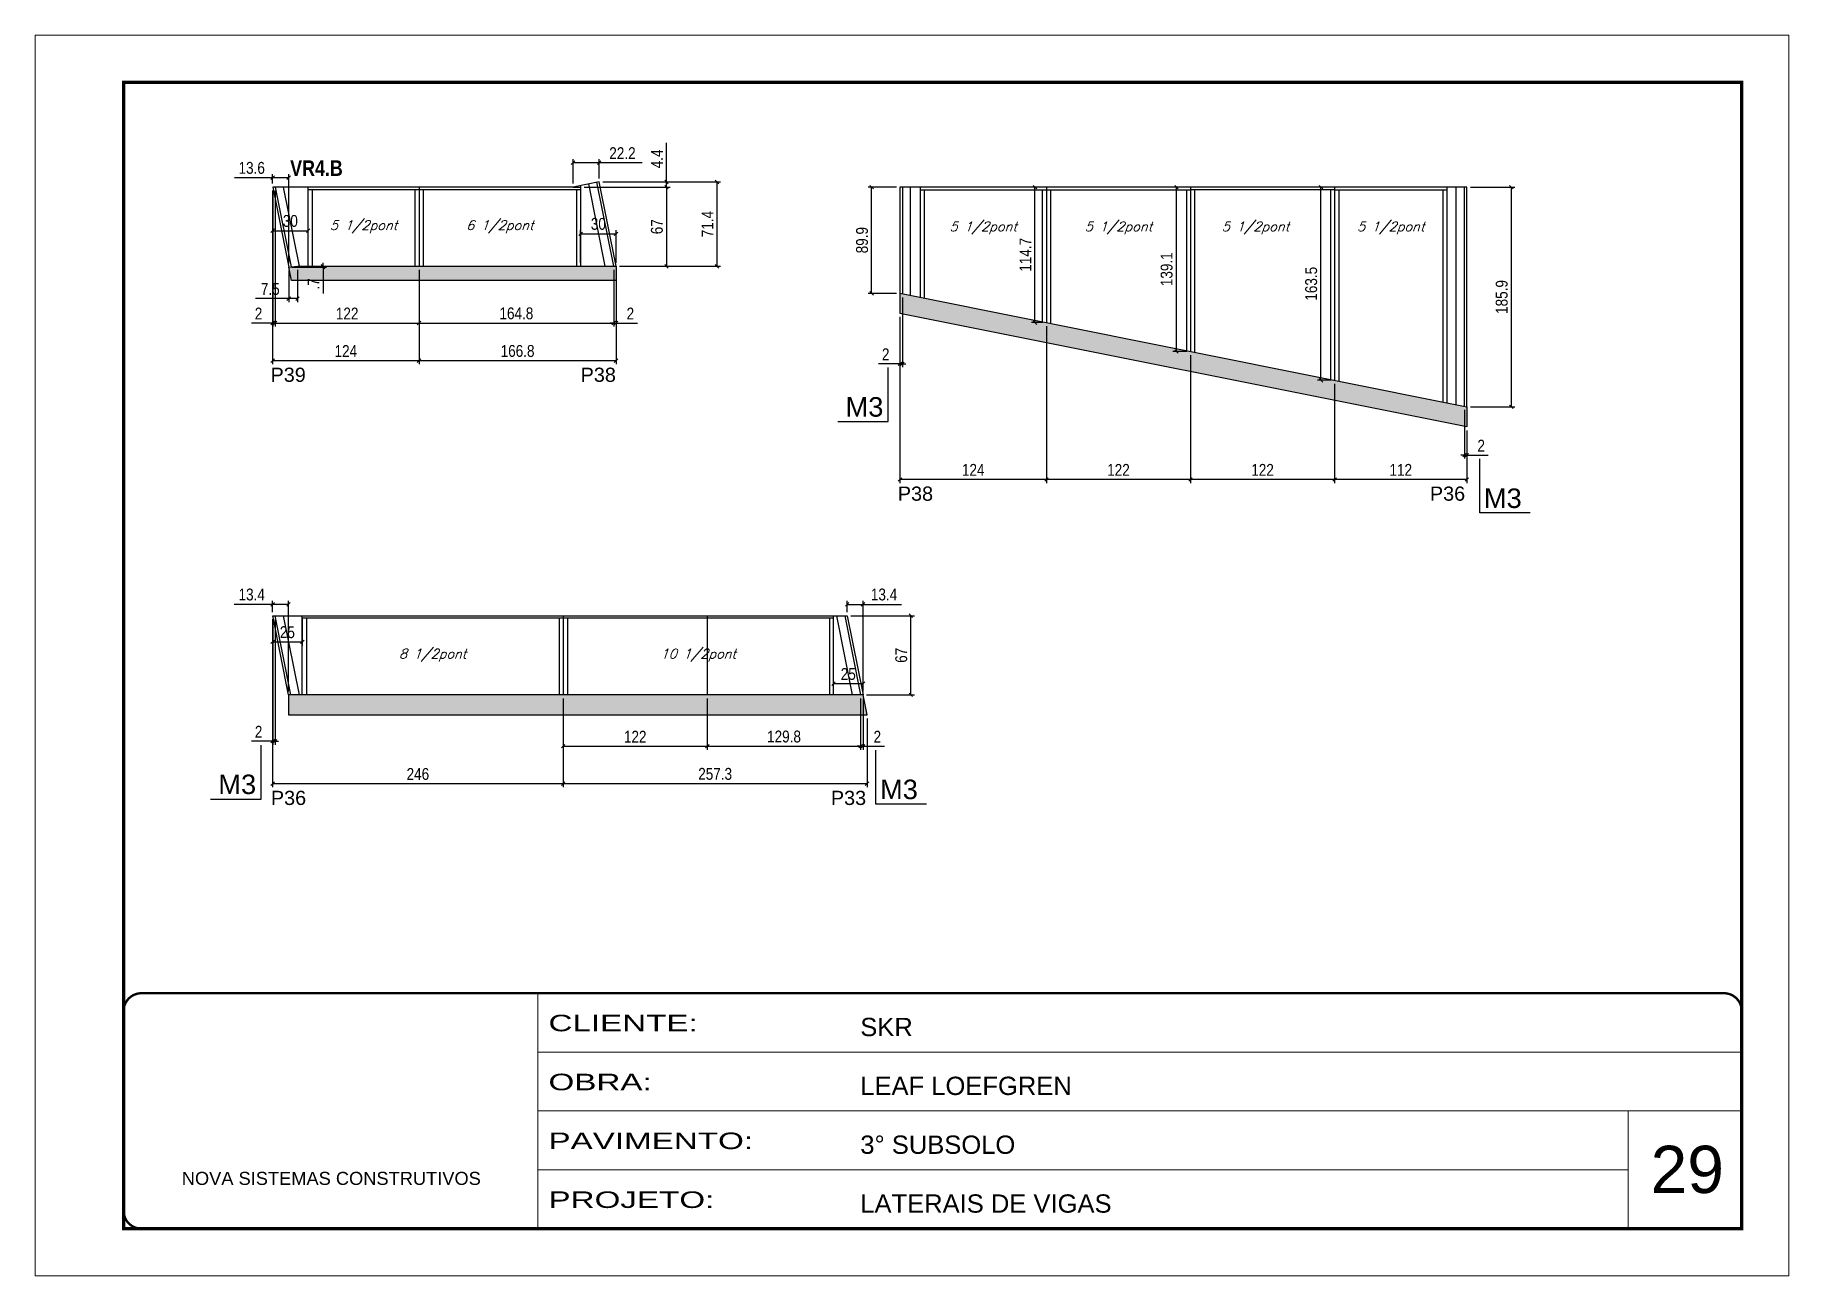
# Model space of a CAD drawing. Extents: x 3309 to 9590, y -2522 to 15424.
# Drawn here: x 3309 to 4794, y 5518 to 6568 of the extents above; entities that cross this region are included whole.
import ezdxf

# ---------------------------------------------------------------- set-up
doc = ezdxf.new("R2010")
doc.units = 0
doc.linetypes.add('CONTINUO', pattern=[0])
doc.linetypes.add('DASHED', pattern=[0.75, 0.5, -0.25])
for name, color, linetype in [('5', 5, 'Continuous'), ('COTA', 241, 'Continuous'), ('NOMENCLATURA', 7, 'Continuous'), ('Painéis', 200, 'Continuous'), ('SARR_2.2x7', 40, 'Continuous'), ('SARR_3.5x7', 81, 'Continuous'), ('texto', 7, 'Continuous')]:
    doc.layers.add(name, color=color, linetype=linetype)
for name, color, linetype, lineweight in [('CARIMBO', 255, 'Continuous', 9), ('Folhas', 255, 'Continuous', 9), ('SARRAFO DE PRESSAO', 251, 'DASHED', 9)]:
    doc.layers.add(name, color=color, linetype=linetype, lineweight=lineweight)
doc.styles.add('ARIAL', font='arial.ttf')
doc.styles.add('COTA TECNICA', font='techl___.ttf', dxfattribs={"height": 10})
doc.styles.add('Romans', font='romans.shx')
doc.styles.get("Standard").update_dxf_attribs({"font": 'arial.ttf'})
doc.styles.add('TECNICA', font='techb___.ttf', dxfattribs={"height": 10})
doc.styles.add('Tecnologia', font='')
doc.styles.get('Tecnologia').set_extended_font_data('Forgotten Futurist')
doc.dimstyles.new('PAINEL', dxfattribs={"dimtxt": 10, "dimasz": 3, "dimexe": 3, "dimexo": 3, "dimgap": 3, "dimtad": 1, "dimdec": 1, "dimzin": 12, "dimdsep": 46, "dimtxsty": 'COTA TECNICA', "dimblk1": 'OBLIQUE', "dimblk2": 'OBLIQUE', "dimsah": 1, "dimcen": 0.9, "dimclrd": 4, "dimclre": 4, "dimclrt": 240, "dimadec": 1, "dimazin": 3, "dimtfac": 1, "dimtdec": 1, "dimtmove": 0, "dimatfit": 3, "dimfxl": 1, "dimtolj": 1, "dimtzin": 12, "dimarcsym": 0})

msp = doc.modelspace()

# ---------------------------------------------------------------- texts
at = {"layer": '5', "linetype": 'Continuous'}
for s, p in [('P39', (3508.75, 6274.4)), ('P38', (3771.31, 6274.4)), ('P38', (4039.88, 6173.81)), ('P36', (4490.39, 6173.81)), ('P36', (3509.04, 5916.34)), ('P33', (3983.19, 5916.34))]:
    msp.add_text(s, height=12, rotation=0.00004, dxfattribs=at).set_placement(p)
at = {"layer": 'CARIMBO', "style": 'ARIAL'}
msp.add_text('29', height=40, dxfattribs=at).set_placement((4677.23, 5587.98))
at = {"layer": 'NOMENCLATURA', "style": 'TECNICA'}
msp.add_text('VR4.B', height=13.2, dxfattribs=at).set_placement((3525.37, 6448.65))
at = {"layer": 'NOMENCLATURA', "linetype": 'Continuous'}
for p in [(3995.62, 6244.96), (4536.12, 6167.67), (3464.54, 5925.57), (4024.82, 5921.29)]:
    msp.add_text('M3', height=16.5, dxfattribs=at).set_placement(p)
at = {"layer": 'texto', "color": 2, "char_height": 8, "attachment_point": 5, "style": 'Romans'}
for s, insert in [('{\\Q19;\\C256;5 1/2pont}', (3587.55, 6405.69)), ('{\\Q19;\\C256;6 1/2pont}', (3702.94, 6405.69)), ('{\\Q19;\\C256;5 1/2pont}', (4112.2, 6404.59)), ('{\\Q19;\\C256;5 1/2pont}', (4226.7, 6404.59)), ('{\\Q19;\\C256;5 1/2pont}', (4342.7, 6404.59)), ('{\\Q19;\\C256;5 1/2pont}', (4457.25, 6404.59)), ('{\\Q19;\\C256;8 1/2pont}', (3646.05, 6043.02)), ('{\\Q19;\\C256;10 1/2pont}', (3870.97, 6043.02))]:
    msp.add_mtext(s, dxfattribs=dict(at, insert=insert))

# ---------------------------------------------------------------- blocks, each defined once
blk = doc.blocks.new('9999999999')
at = {"color": 30, "linetype": 'CONTINUO'}
for p, q in [((98564.6, 34230.2), (98564.6, 34429.4)), ((98564.6, 34379.6), (99584, 34379.6)), ((98564.6, 34329.8), (99488, 34329.8)), ((99584, 34329.8), (99488, 34329.8)), ((99488, 34329.8), (99488, 34230.2)), ((98564.6, 34280), (99488, 34280))]:
    blk.add_line(p, q, dxfattribs=at)
at = {"color": 30, "linetype": 'CONTINUO', "const_width": 2}
blk.add_lwpolyline([(99584, 34230.2), (99584, 34414.4, 0.414214), (99569, 34429.4), (98229, 34429.4, 0.414214), (98214, 34414.4), (98214, 34245.2, 0.414214), (98229, 34230.2), (99584, 34230.2)], format="xyb", dxfattribs=at)
at = {"layer": 'Folhas'}
blk.add_lwpolyline([(98139, 34190.2), (99624, 34190.2), (99624, 35240.2), (98139, 35240.2)], close=True, dxfattribs=at)
at = {"layer": 'Folhas', "color": 30, "const_width": 3}
blk.add_lwpolyline([(98214, 34230.2), (99584, 34230.2), (99584, 35200.2), (98214, 35200.2)], close=True, dxfattribs=at)
at = {"color": 7, "linetype": 'Continuous', "ltscale": 5, "style": 'ARIAL'}
for s, height, p in [('SKR', 15.48, (98837.7, 34393.1)), ('LEAF LOEFGREN', 15.483, (98837.7, 34343.3)), ('3° SUBSOLO', 15.48, (98837.7, 34293.5)), ('NOVA SISTEMAS CONSTRUTIVOS', 11.059, (98263.2, 34267.2)), ('LATERAIS DE VIGAS', 15.483, (98837.7, 34243.7))]:
    blk.add_text(s, height=height, dxfattribs=at).set_placement(p)
at = {"layer": 'Folhas', "color": 7, "style": 'Tecnologia', "width": 1.5}
for s, p in [('CLIENTE:', (98573.7, 34397.2)), ('OBRA:', (98573.7, 34347.3)), ('PAVIMENTO:', (98573.7, 34297.5)), ('PROJETO:', (98573.7, 34247.7))]:
    blk.add_text(s, height=14, dxfattribs=at).set_placement(p)
blk = doc.blocks.new('_Oblique')
at = {"color": 0, "linetype": 'ByBlock', "lineweight": -2}
blk.add_line((-0.5, -0.5), (0.5, 0.5), dxfattribs=at)
blk = doc.blocks.new('*D909')
at = {"layer": 'COTA', "color": 4, "lineweight": -2, "transparency": 16777216}
for p, q in [((3510.5, 6436.2), (3510.5, 6289.4)), ((3634.5, 6369.2), (3634.5, 6289.4)), ((3510.5, 6292.4), (3634.5, 6292.4))]:
    blk.add_line(p, q, dxfattribs=at)
at = {"layer": 'Defpoints', "color": 0, "transparency": 16777216}
for p in [(3510.5, 6439.2), (3634.5, 6372.2), (3634.5, 6292.4)]:
    blk.add_point(p, dxfattribs=at)
at = {"layer": 'COTA', "color": 4, "lineweight": -2, "transparency": 16777216, "xscale": 3, "yscale": 3, "zscale": 3, "rotation": 180}
blk.add_blockref('_Oblique', (3510.5, 6292.4), dxfattribs=at)
at = {"layer": 'COTA', "color": 4, "lineweight": -2, "transparency": 16777216, "xscale": 3, "yscale": 3, "zscale": 3}
blk.add_blockref('_Oblique', (3634.5, 6292.4), dxfattribs=at)
at = {"layer": 'COTA', "color": 240, "transparency": 16777216, "insert": (3572.5, 6300.5), "char_height": 10, "attachment_point": 5, "style": 'COTA TECNICA'}
blk.add_mtext('\\A1;124', dxfattribs=at)
blk = doc.blocks.new('*D910')
at = {"layer": 'COTA', "color": 4, "lineweight": -2, "transparency": 16777216}
for p, q in [((3512.6, 6436.2), (3512.6, 6321.2)), ((3634.5, 6369.2), (3634.5, 6321.2)), ((3512.6, 6324.2), (3634.5, 6324.2))]:
    blk.add_line(p, q, dxfattribs=at)
at = {"layer": 'Defpoints', "color": 0, "transparency": 16777216}
for p in [(3512.6, 6439.2), (3634.5, 6372.2), (3634.5, 6324.2)]:
    blk.add_point(p, dxfattribs=at)
at = {"layer": 'COTA', "color": 4, "lineweight": -2, "transparency": 16777216, "xscale": 3, "yscale": 3, "zscale": 3, "rotation": 180}
blk.add_blockref('_Oblique', (3512.6, 6324.2), dxfattribs=at)
at = {"layer": 'COTA', "color": 4, "lineweight": -2, "transparency": 16777216, "xscale": 3, "yscale": 3, "zscale": 3}
blk.add_blockref('_Oblique', (3634.5, 6324.2), dxfattribs=at)
at = {"layer": 'COTA', "color": 240, "transparency": 16777216, "insert": (3573.6, 6332.2), "char_height": 10, "attachment_point": 5, "style": 'COTA TECNICA'}
blk.add_mtext('\\A1;122', dxfattribs=at)
blk = doc.blocks.new('*D911')
at = {"layer": 'COTA', "color": 4, "lineweight": -2, "transparency": 16777216}
for p, q in [((3510.6, 6435.8), (3510.6, 6321.2)), ((3512.6, 6436.2), (3512.6, 6321.2)), ((3510.6, 6324.2), (3492.5, 6324.2)), ((3512.6, 6324.2), (3510.6, 6324.2)), ((3512.6, 6324.2), (3515.6, 6324.2))]:
    blk.add_line(p, q, dxfattribs=at)
at = {"layer": 'Defpoints', "color": 0, "transparency": 16777216}
for p in [(3510.6, 6438.8), (3512.6, 6439.2), (3510.6, 6324.2)]:
    blk.add_point(p, dxfattribs=at)
at = {"layer": 'COTA', "color": 4, "lineweight": -2, "transparency": 16777216, "xscale": 3, "yscale": 3, "zscale": 3}
blk.add_blockref('_Oblique', (3510.6, 6324.2), dxfattribs=at)
at = {"layer": 'COTA', "color": 4, "lineweight": -2, "transparency": 16777216, "xscale": 3, "yscale": 3, "zscale": 3, "rotation": 180}
blk.add_blockref('_Oblique', (3512.6, 6324.2), dxfattribs=at)
at = {"layer": 'COTA', "color": 240, "transparency": 16777216, "insert": (3498.6, 6332.2), "char_height": 10, "attachment_point": 5, "style": 'COTA TECNICA'}
blk.add_mtext('\\A1;2', dxfattribs=at)
blk = doc.blocks.new('*D912')
at = {"layer": 'COTA', "color": 4, "lineweight": -2, "transparency": 16777216}
for p, q in [((3634.5, 6369.2), (3634.5, 6321.2)), ((3799.3, 6369.2), (3799.3, 6321.2)), ((3634.5, 6324.2), (3799.3, 6324.2))]:
    blk.add_line(p, q, dxfattribs=at)
at = {"layer": 'Defpoints', "color": 0, "transparency": 16777216}
for p in [(3634.5, 6372.2), (3799.3, 6372.2), (3799.3, 6324.2)]:
    blk.add_point(p, dxfattribs=at)
at = {"layer": 'COTA', "color": 4, "lineweight": -2, "transparency": 16777216, "xscale": 3, "yscale": 3, "zscale": 3, "rotation": 180}
blk.add_blockref('_Oblique', (3634.5, 6324.2), dxfattribs=at)
at = {"layer": 'COTA', "color": 4, "lineweight": -2, "transparency": 16777216, "xscale": 3, "yscale": 3, "zscale": 3}
blk.add_blockref('_Oblique', (3799.3, 6324.2), dxfattribs=at)
at = {"layer": 'COTA', "color": 240, "transparency": 16777216, "insert": (3716.9, 6332.3), "char_height": 10, "attachment_point": 5, "style": 'COTA TECNICA'}
blk.add_mtext('\\A1;164.8', dxfattribs=at)
blk = doc.blocks.new('*D913')
at = {"layer": 'COTA', "color": 4, "lineweight": -2, "transparency": 16777216}
for p, q in [((3510.5, 6447.1), (3478.1, 6447.1)), ((3510.5, 6442.2), (3510.5, 6450.1)), ((3524.1, 6447.1), (3510.5, 6447.1)), ((3524.1, 6374.5), (3524.1, 6450.1))]:
    blk.add_line(p, q, dxfattribs=at)
at = {"layer": 'Defpoints', "color": 0, "transparency": 16777216}
for p in [(3510.5, 6447.1), (3510.5, 6439.2), (3524.1, 6371.5)]:
    blk.add_point(p, dxfattribs=at)
at = {"layer": 'COTA', "color": 4, "lineweight": -2, "transparency": 16777216, "xscale": 3, "yscale": 3, "zscale": 3, "rotation": 180}
blk.add_blockref('_Oblique', (3510.5, 6447.1), dxfattribs=at)
at = {"layer": 'COTA', "color": 4, "lineweight": -2, "transparency": 16777216, "xscale": 3, "yscale": 3, "zscale": 3}
blk.add_blockref('_Oblique', (3524.1, 6447.1), dxfattribs=at)
at = {"layer": 'COTA', "color": 240, "transparency": 16777216, "insert": (3492.8, 6455.4), "char_height": 10, "attachment_point": 5, "style": 'COTA TECNICA'}
blk.add_mtext('\\A1;13.6', dxfattribs=at)
blk = doc.blocks.new('*D914')
at = {"layer": 'COTA', "color": 4, "lineweight": -2, "transparency": 16777216}
for p, q in [((3510.5, 6436.2), (3510.5, 6399.3)), ((3510.5, 6402.3), (3540.6, 6402.3)), ((3540.6, 6375.2), (3540.6, 6405.3))]:
    blk.add_line(p, q, dxfattribs=at)
at = {"layer": 'Defpoints', "color": 0, "transparency": 16777216}
for p in [(3510.5, 6439.2), (3540.6, 6402.3), (3540.6, 6372.2)]:
    blk.add_point(p, dxfattribs=at)
at = {"layer": 'COTA', "color": 4, "lineweight": -2, "transparency": 16777216, "xscale": 3, "yscale": 3, "zscale": 3, "rotation": 180}
blk.add_blockref('_Oblique', (3510.5, 6402.3), dxfattribs=at)
at = {"layer": 'COTA', "color": 4, "lineweight": -2, "transparency": 16777216, "xscale": 3, "yscale": 3, "zscale": 3}
blk.add_blockref('_Oblique', (3540.6, 6402.3), dxfattribs=at)
at = {"layer": 'COTA', "color": 240, "transparency": 16777216, "insert": (3525.5, 6410.5), "char_height": 10, "attachment_point": 5, "style": 'COTA TECNICA'}
blk.add_mtext('\\A1;30', dxfattribs=at)
blk = doc.blocks.new('*D915')
at = {"layer": 'COTA', "color": 4, "lineweight": -2, "transparency": 16777216}
for p, q in [((3524.1, 6368.5), (3524.1, 6341.8)), ((3531.6, 6369.2), (3531.6, 6341.8)), ((3524.1, 6344.8), (3495.9, 6344.8)), ((3531.6, 6344.8), (3524.1, 6344.8))]:
    blk.add_line(p, q, dxfattribs=at)
at = {"layer": 'Defpoints', "color": 0, "transparency": 16777216}
for p in [(3524.1, 6371.5), (3531.6, 6372.2), (3524.1, 6344.8)]:
    blk.add_point(p, dxfattribs=at)
at = {"layer": 'COTA', "color": 4, "lineweight": -2, "transparency": 16777216, "xscale": 3, "yscale": 3, "zscale": 3, "rotation": 180}
blk.add_blockref('_Oblique', (3524.1, 6344.8), dxfattribs=at)
at = {"layer": 'COTA', "color": 4, "lineweight": -2, "transparency": 16777216, "xscale": 3, "yscale": 3, "zscale": 3}
blk.add_blockref('_Oblique', (3531.6, 6344.8), dxfattribs=at)
at = {"layer": 'COTA', "color": 240, "transparency": 16777216, "insert": (3508.5, 6352.9), "char_height": 10, "attachment_point": 5, "style": 'COTA TECNICA'}
blk.add_mtext('\\A1;7.5', dxfattribs=at)
blk = doc.blocks.new('*D916')
at = {"layer": 'COTA', "color": 4, "lineweight": -2, "transparency": 16777216}
for p, q in [((3527.1, 6371.5), (3556.2, 6371.5)), ((3534.6, 6372.2), (3556.2, 6372.2)), ((3553.2, 6372.2), (3553.2, 6375.2)), ((3553.2, 6372.2), (3553.2, 6371.5)), ((3553.2, 6371.5), (3553.2, 6349.1))]:
    blk.add_line(p, q, dxfattribs=at)
at = {"layer": 'Defpoints', "color": 0, "transparency": 16777216}
for p in [(3524.1, 6371.5), (3531.6, 6372.2), (3553.2, 6371.5)]:
    blk.add_point(p, dxfattribs=at)
at = {"layer": 'COTA', "color": 4, "lineweight": -2, "transparency": 16777216, "xscale": 3, "yscale": 3, "zscale": 3}
for p, rotation in [((3553.2, 6372.2), 270), ((3553.2, 6371.5), 90)]:
    blk.add_blockref('_Oblique', p, dxfattribs=dict(at, rotation=rotation))
at = {"layer": 'COTA', "color": 240, "transparency": 16777216, "insert": (3545.1, 6357.3), "char_height": 10, "attachment_point": 5, "rotation": 90, "style": 'COTA TECNICA'}
blk.add_mtext('\\A1;.7', dxfattribs=at)
blk = doc.blocks.new('*D917')
at = {"layer": 'COTA', "color": 4, "lineweight": -2, "transparency": 16777216}
for p, q in [((3790, 6443.6), (3889.8, 6443.6)), ((3886.8, 6372.2), (3886.8, 6443.6)), ((3804.3, 6372.2), (3889.8, 6372.2))]:
    blk.add_line(p, q, dxfattribs=at)
at = {"layer": 'Defpoints', "color": 0, "transparency": 16777216}
for p in [(3787, 6443.6), (3886.8, 6443.6), (3801.3, 6372.2)]:
    blk.add_point(p, dxfattribs=at)
at = {"layer": 'COTA', "color": 4, "lineweight": -2, "transparency": 16777216, "xscale": 3, "yscale": 3, "zscale": 3}
for p, rotation in [((3886.8, 6443.6), 90), ((3886.8, 6372.2), 270)]:
    blk.add_blockref('_Oblique', p, dxfattribs=dict(at, rotation=rotation))
at = {"layer": 'COTA', "color": 240, "transparency": 16777216, "insert": (3878.7, 6407.9), "char_height": 10, "attachment_point": 5, "rotation": 90, "style": 'COTA TECNICA'}
blk.add_mtext('\\A1;71.4', dxfattribs=at)
blk = doc.blocks.new('*D918')
at = {"layer": 'COTA', "color": 4, "lineweight": -2, "transparency": 16777216}
for p, q in [((3844, 6443.6), (3844, 6476.6)), ((3774.3, 6439.2), (3847, 6439.2)), ((3790, 6443.6), (3847, 6443.6)), ((3844, 6439.2), (3844, 6443.6)), ((3844, 6439.2), (3844, 6436.2))]:
    blk.add_line(p, q, dxfattribs=at)
at = {"layer": 'Defpoints', "color": 0, "transparency": 16777216}
for p in [(3771.3, 6439.2), (3787, 6443.6), (3844, 6443.6)]:
    blk.add_point(p, dxfattribs=at)
at = {"layer": 'COTA', "color": 4, "lineweight": -2, "transparency": 16777216, "xscale": 3, "yscale": 3, "zscale": 3}
for p, rotation in [((3844, 6443.6), 270), ((3844, 6439.2), 90)]:
    blk.add_blockref('_Oblique', p, dxfattribs=dict(at, rotation=rotation))
at = {"layer": 'COTA', "color": 240, "transparency": 16777216, "insert": (3835.9, 6463.1), "char_height": 10, "attachment_point": 5, "rotation": 90, "style": 'COTA TECNICA'}
blk.add_mtext('\\A1;4.4', dxfattribs=at)
blk = doc.blocks.new('*D919')
at = {"layer": 'COTA', "color": 4, "lineweight": -2, "transparency": 16777216}
for p, q in [((3774.3, 6439.2), (3847, 6439.2)), ((3844, 6439.2), (3844, 6372.2)), ((3804.3, 6372.2), (3847, 6372.2))]:
    blk.add_line(p, q, dxfattribs=at)
at = {"layer": 'Defpoints', "color": 0, "transparency": 16777216}
for p in [(3771.3, 6439.2), (3801.3, 6372.2), (3844, 6372.2)]:
    blk.add_point(p, dxfattribs=at)
at = {"layer": 'COTA', "color": 4, "lineweight": -2, "transparency": 16777216, "xscale": 3, "yscale": 3, "zscale": 3}
for p, rotation in [((3844, 6439.2), 90), ((3844, 6372.2), 270)]:
    blk.add_blockref('_Oblique', p, dxfattribs=dict(at, rotation=rotation))
at = {"layer": 'COTA', "color": 240, "transparency": 16777216, "insert": (3835.9, 6405.7), "char_height": 10, "attachment_point": 5, "rotation": 90, "style": 'COTA TECNICA'}
blk.add_mtext('\\A1;67', dxfattribs=at)
blk = doc.blocks.new('*D920')
at = {"layer": 'COTA', "color": 4, "lineweight": -2, "transparency": 16777216}
for p, q in [((3764.9, 6442.2), (3764.9, 6462.9)), ((3764.9, 6459.9), (3787, 6459.9)), ((3787, 6446.6), (3787, 6462.9)), ((3787, 6459.9), (3823.3, 6459.9))]:
    blk.add_line(p, q, dxfattribs=at)
at = {"layer": 'Defpoints', "color": 0, "transparency": 16777216}
for p in [(3787, 6459.9), (3764.9, 6439.2), (3787, 6443.6)]:
    blk.add_point(p, dxfattribs=at)
at = {"layer": 'COTA', "color": 4, "lineweight": -2, "transparency": 16777216, "xscale": 3, "yscale": 3, "zscale": 3, "rotation": 180}
blk.add_blockref('_Oblique', (3764.9, 6459.9), dxfattribs=at)
at = {"layer": 'COTA', "color": 4, "lineweight": -2, "transparency": 16777216, "xscale": 3, "yscale": 3, "zscale": 3}
blk.add_blockref('_Oblique', (3787, 6459.9), dxfattribs=at)
at = {"layer": 'COTA', "color": 240, "transparency": 16777216, "insert": (3806.7, 6467.9), "char_height": 10, "attachment_point": 5, "style": 'COTA TECNICA'}
blk.add_mtext('\\A1;22.2', dxfattribs=at)
blk = doc.blocks.new('*D921')
at = {"layer": 'COTA', "color": 4, "lineweight": -2, "transparency": 16777216}
for p, q in [((3771.3, 6375.2), (3771.3, 6402.7)), ((3801.3, 6375.2), (3801.3, 6402.7)), ((3771.3, 6399.7), (3801.3, 6399.7))]:
    blk.add_line(p, q, dxfattribs=at)
at = {"layer": 'Defpoints', "color": 0, "transparency": 16777216}
for p in [(3801.3, 6399.7), (3771.3, 6372.2), (3801.3, 6372.2)]:
    blk.add_point(p, dxfattribs=at)
at = {"layer": 'COTA', "color": 4, "lineweight": -2, "transparency": 16777216, "xscale": 3, "yscale": 3, "zscale": 3, "rotation": 180}
blk.add_blockref('_Oblique', (3771.3, 6399.7), dxfattribs=at)
at = {"layer": 'COTA', "color": 4, "lineweight": -2, "transparency": 16777216, "xscale": 3, "yscale": 3, "zscale": 3}
blk.add_blockref('_Oblique', (3801.3, 6399.7), dxfattribs=at)
at = {"layer": 'COTA', "color": 240, "transparency": 16777216, "insert": (3786.3, 6408), "char_height": 10, "attachment_point": 5, "style": 'COTA TECNICA'}
blk.add_mtext('\\A1;30', dxfattribs=at)
blk = doc.blocks.new('*D922')
at = {"layer": 'COTA', "color": 4, "lineweight": -2, "transparency": 16777216}
for p, q in [((3799.3, 6369.2), (3799.3, 6321.2)), ((3801.3, 6369.2), (3801.3, 6321.2)), ((3799.3, 6324.2), (3796.3, 6324.2)), ((3799.3, 6324.2), (3801.3, 6324.2)), ((3801.3, 6324.2), (3819.5, 6324.2))]:
    blk.add_line(p, q, dxfattribs=at)
at = {"layer": 'Defpoints', "color": 0, "transparency": 16777216}
for p in [(3799.3, 6372.2), (3801.3, 6372.2), (3801.3, 6324.2)]:
    blk.add_point(p, dxfattribs=at)
at = {"layer": 'COTA', "color": 4, "lineweight": -2, "transparency": 16777216, "xscale": 3, "yscale": 3, "zscale": 3}
blk.add_blockref('_Oblique', (3799.3, 6324.2), dxfattribs=at)
at = {"layer": 'COTA', "color": 4, "lineweight": -2, "transparency": 16777216, "xscale": 3, "yscale": 3, "zscale": 3, "rotation": 180}
blk.add_blockref('_Oblique', (3801.3, 6324.2), dxfattribs=at)
at = {"layer": 'COTA', "color": 240, "transparency": 16777216, "insert": (3813.4, 6332.2), "char_height": 10, "attachment_point": 5, "style": 'COTA TECNICA'}
blk.add_mtext('\\A1;2', dxfattribs=at)
blk = doc.blocks.new('*D923')
at = {"layer": 'COTA', "color": 4, "lineweight": -2, "transparency": 16777216}
for p, q in [((3634.5, 6369.2), (3634.5, 6289.4)), ((3801.3, 6369.2), (3801.3, 6289.4)), ((3634.5, 6292.4), (3801.3, 6292.4))]:
    blk.add_line(p, q, dxfattribs=at)
at = {"layer": 'Defpoints', "color": 0, "transparency": 16777216}
for p in [(3634.5, 6372.2), (3801.3, 6372.2), (3801.3, 6292.4)]:
    blk.add_point(p, dxfattribs=at)
at = {"layer": 'COTA', "color": 4, "lineweight": -2, "transparency": 16777216, "xscale": 3, "yscale": 3, "zscale": 3, "rotation": 180}
blk.add_blockref('_Oblique', (3634.5, 6292.4), dxfattribs=at)
at = {"layer": 'COTA', "color": 4, "lineweight": -2, "transparency": 16777216, "xscale": 3, "yscale": 3, "zscale": 3}
blk.add_blockref('_Oblique', (3801.3, 6292.4), dxfattribs=at)
at = {"layer": 'COTA', "color": 240, "transparency": 16777216, "insert": (3717.9, 6300.5), "char_height": 10, "attachment_point": 5, "style": 'COTA TECNICA'}
blk.add_mtext('\\A1;166.8', dxfattribs=at)
blk = doc.blocks.new('*D924')
at = {"layer": 'COTA', "color": 4, "lineweight": -2, "transparency": 16777216}
for p, q in [((4038.7, 6439.2), (4014.7, 6439.2)), ((4017.7, 6349.3), (4017.7, 6439.2)), ((4038.7, 6349.3), (4014.7, 6349.3))]:
    blk.add_line(p, q, dxfattribs=at)
at = {"layer": 'Defpoints', "color": 0, "transparency": 16777216}
for p in [(4017.7, 6439.2), (4041.7, 6439.2), (4041.7, 6349.3)]:
    blk.add_point(p, dxfattribs=at)
at = {"layer": 'COTA', "color": 4, "lineweight": -2, "transparency": 16777216, "xscale": 3, "yscale": 3, "zscale": 3}
for p, rotation in [((4017.7, 6439.2), 90), ((4017.7, 6349.3), 270)]:
    blk.add_blockref('_Oblique', p, dxfattribs=dict(at, rotation=rotation))
at = {"layer": 'COTA', "color": 240, "transparency": 16777216, "insert": (4009.6, 6394.3), "char_height": 10, "attachment_point": 5, "rotation": 90, "style": 'COTA TECNICA'}
blk.add_mtext('\\A1;89.9', dxfattribs=at)
blk = doc.blocks.new('*D925')
at = {"layer": 'COTA', "color": 4, "lineweight": -2, "transparency": 16777216}
for p, q in [((4524.7, 6439.2), (4562.3, 6439.2)), ((4559.3, 6439.2), (4559.3, 6253.3)), ((4524.7, 6253.3), (4562.3, 6253.3))]:
    blk.add_line(p, q, dxfattribs=at)
at = {"layer": 'Defpoints', "color": 0, "transparency": 16777216}
for p in [(4521.7, 6439.2), (4521.7, 6253.3), (4559.3, 6253.3)]:
    blk.add_point(p, dxfattribs=at)
at = {"layer": 'COTA', "color": 4, "lineweight": -2, "transparency": 16777216, "xscale": 3, "yscale": 3, "zscale": 3}
for p, rotation in [((4559.3, 6439.2), 90), ((4559.3, 6253.3), 270)]:
    blk.add_blockref('_Oblique', p, dxfattribs=dict(at, rotation=rotation))
at = {"layer": 'COTA', "color": 240, "transparency": 16777216, "insert": (4551.2, 6346.2), "char_height": 10, "attachment_point": 5, "rotation": 90, "style": 'COTA TECNICA'}
blk.add_mtext('\\A1;185.9', dxfattribs=at)
blk = doc.blocks.new('*D926')
at = {"layer": 'COTA', "color": 4, "lineweight": -2, "transparency": 16777216}
for p, q in [((4409.7, 6272.7), (4409.7, 6188.8)), ((4521.7, 6233.3), (4521.7, 6188.8)), ((4521.7, 6191.8), (4409.7, 6191.8))]:
    blk.add_line(p, q, dxfattribs=at)
at = {"layer": 'Defpoints', "color": 0, "transparency": 16777216}
for p in [(4409.7, 6275.7), (4521.7, 6236.3), (4409.7, 6191.8)]:
    blk.add_point(p, dxfattribs=at)
at = {"layer": 'COTA', "color": 4, "lineweight": -2, "transparency": 16777216, "xscale": 3, "yscale": 3, "zscale": 3, "rotation": 180}
blk.add_blockref('_Oblique', (4409.7, 6191.8), dxfattribs=at)
at = {"layer": 'COTA', "color": 4, "lineweight": -2, "transparency": 16777216, "xscale": 3, "yscale": 3, "zscale": 3}
blk.add_blockref('_Oblique', (4521.7, 6191.8), dxfattribs=at)
at = {"layer": 'COTA', "color": 240, "transparency": 16777216, "insert": (4465.7, 6199.9), "char_height": 10, "attachment_point": 5, "style": 'COTA TECNICA'}
blk.add_mtext('\\A1;112', dxfattribs=at)
blk = doc.blocks.new('*D927')
at = {"layer": 'COTA', "color": 4, "lineweight": -2, "transparency": 16777216}
for p, q in [((4287.7, 6297.1), (4287.7, 6188.8)), ((4409.7, 6272.7), (4409.7, 6188.8)), ((4409.7, 6191.8), (4287.7, 6191.8))]:
    blk.add_line(p, q, dxfattribs=at)
at = {"layer": 'Defpoints', "color": 0, "transparency": 16777216}
for p in [(4287.7, 6300.1), (4409.7, 6275.7), (4287.7, 6191.8)]:
    blk.add_point(p, dxfattribs=at)
at = {"layer": 'COTA', "color": 4, "lineweight": -2, "transparency": 16777216, "xscale": 3, "yscale": 3, "zscale": 3, "rotation": 180}
blk.add_blockref('_Oblique', (4287.7, 6191.8), dxfattribs=at)
at = {"layer": 'COTA', "color": 4, "lineweight": -2, "transparency": 16777216, "xscale": 3, "yscale": 3, "zscale": 3}
blk.add_blockref('_Oblique', (4409.7, 6191.8), dxfattribs=at)
at = {"layer": 'COTA', "color": 240, "transparency": 16777216, "insert": (4348.7, 6199.9), "char_height": 10, "attachment_point": 5, "style": 'COTA TECNICA'}
blk.add_mtext('\\A1;122', dxfattribs=at)
blk = doc.blocks.new('*D928')
at = {"layer": 'COTA', "color": 4, "lineweight": -2, "transparency": 16777216}
for p, q in [((4165.7, 6321.5), (4165.7, 6188.8)), ((4287.7, 6297.1), (4287.7, 6188.8)), ((4287.7, 6191.8), (4165.7, 6191.8))]:
    blk.add_line(p, q, dxfattribs=at)
at = {"layer": 'Defpoints', "color": 0, "transparency": 16777216}
for p in [(4165.7, 6324.5), (4287.7, 6300.1), (4165.7, 6191.8)]:
    blk.add_point(p, dxfattribs=at)
at = {"layer": 'COTA', "color": 4, "lineweight": -2, "transparency": 16777216, "xscale": 3, "yscale": 3, "zscale": 3, "rotation": 180}
blk.add_blockref('_Oblique', (4165.7, 6191.8), dxfattribs=at)
at = {"layer": 'COTA', "color": 4, "lineweight": -2, "transparency": 16777216, "xscale": 3, "yscale": 3, "zscale": 3}
blk.add_blockref('_Oblique', (4287.7, 6191.8), dxfattribs=at)
at = {"layer": 'COTA', "color": 240, "transparency": 16777216, "insert": (4226.7, 6199.9), "char_height": 10, "attachment_point": 5, "style": 'COTA TECNICA'}
blk.add_mtext('\\A1;122', dxfattribs=at)
blk = doc.blocks.new('*D929')
at = {"layer": 'COTA', "color": 4, "lineweight": -2, "transparency": 16777216}
for p, q in [((4041.7, 6329.3), (4041.7, 6188.8)), ((4165.7, 6321.5), (4165.7, 6188.8)), ((4165.7, 6191.8), (4041.7, 6191.8))]:
    blk.add_line(p, q, dxfattribs=at)
at = {"layer": 'Defpoints', "color": 0, "transparency": 16777216}
for p in [(4041.7, 6332.3), (4165.7, 6324.5), (4041.7, 6191.8)]:
    blk.add_point(p, dxfattribs=at)
at = {"layer": 'COTA', "color": 4, "lineweight": -2, "transparency": 16777216, "xscale": 3, "yscale": 3, "zscale": 3, "rotation": 180}
blk.add_blockref('_Oblique', (4041.7, 6191.8), dxfattribs=at)
at = {"layer": 'COTA', "color": 4, "lineweight": -2, "transparency": 16777216, "xscale": 3, "yscale": 3, "zscale": 3}
blk.add_blockref('_Oblique', (4165.7, 6191.8), dxfattribs=at)
at = {"layer": 'COTA', "color": 240, "transparency": 16777216, "insert": (4103.7, 6199.9), "char_height": 10, "attachment_point": 5, "style": 'COTA TECNICA'}
blk.add_mtext('\\A1;124', dxfattribs=at)
blk = doc.blocks.new('*D930')
at = {"layer": 'COTA', "color": 4, "lineweight": -2, "transparency": 16777216}
for p, q in [((4519.7, 6250.7), (4519.7, 6209.4)), ((4521.7, 6233.3), (4521.7, 6209.4)), ((4519.7, 6212.4), (4516.7, 6212.4)), ((4519.7, 6212.4), (4521.7, 6212.4)), ((4521.7, 6212.4), (4539.8, 6212.4))]:
    blk.add_line(p, q, dxfattribs=at)
at = {"layer": 'Defpoints', "color": 0, "transparency": 16777216}
for p in [(4519.7, 6253.7), (4521.7, 6236.3), (4521.7, 6212.4)]:
    blk.add_point(p, dxfattribs=at)
at = {"layer": 'COTA', "color": 4, "lineweight": -2, "transparency": 16777216, "xscale": 3, "yscale": 3, "zscale": 3}
blk.add_blockref('_Oblique', (4519.7, 6212.4), dxfattribs=at)
at = {"layer": 'COTA', "color": 4, "lineweight": -2, "transparency": 16777216, "xscale": 3, "yscale": 3, "zscale": 3, "rotation": 180}
blk.add_blockref('_Oblique', (4521.7, 6212.4), dxfattribs=at)
at = {"layer": 'COTA', "color": 240, "transparency": 16777216, "insert": (4533.8, 6220.4), "char_height": 10, "attachment_point": 5, "style": 'COTA TECNICA'}
blk.add_mtext('\\A1;2', dxfattribs=at)
blk = doc.blocks.new('*D931')
at = {"layer": 'COTA', "color": 4, "lineweight": -2, "transparency": 16777216}
for p, q in [((4043.7, 6345.9), (4043.7, 6286.7)), ((4041.7, 6329.3), (4041.7, 6286.7)), ((4041.7, 6289.7), (4023.6, 6289.7)), ((4043.7, 6289.7), (4041.7, 6289.7)), ((4043.7, 6289.7), (4046.7, 6289.7))]:
    blk.add_line(p, q, dxfattribs=at)
at = {"layer": 'Defpoints', "color": 0, "transparency": 16777216}
for p in [(4043.7, 6348.9), (4041.7, 6332.3), (4041.7, 6289.7)]:
    blk.add_point(p, dxfattribs=at)
at = {"layer": 'COTA', "color": 4, "lineweight": -2, "transparency": 16777216, "xscale": 3, "yscale": 3, "zscale": 3}
blk.add_blockref('_Oblique', (4041.7, 6289.7), dxfattribs=at)
at = {"layer": 'COTA', "color": 4, "lineweight": -2, "transparency": 16777216, "xscale": 3, "yscale": 3, "zscale": 3, "rotation": 180}
blk.add_blockref('_Oblique', (4043.7, 6289.7), dxfattribs=at)
at = {"layer": 'COTA', "color": 240, "transparency": 16777216, "insert": (4029.6, 6297.7), "char_height": 10, "attachment_point": 5, "style": 'COTA TECNICA'}
blk.add_mtext('\\A1;2', dxfattribs=at)
blk = doc.blocks.new('*D932')
at = {"layer": 'COTA', "color": 4, "lineweight": -2, "transparency": 16777216}
for p, q in [((4162.7, 6439.2), (4153, 6439.2)), ((4156, 6324.5), (4156, 6439.2)), ((4162.7, 6324.5), (4153, 6324.5))]:
    blk.add_line(p, q, dxfattribs=at)
at = {"layer": 'Defpoints', "color": 0, "transparency": 16777216}
for p in [(4156, 6439.2), (4165.7, 6439.2), (4165.7, 6324.5)]:
    blk.add_point(p, dxfattribs=at)
at = {"layer": 'COTA', "color": 4, "lineweight": -2, "transparency": 16777216, "xscale": 3, "yscale": 3, "zscale": 3}
for p, rotation in [((4156, 6439.2), 90), ((4156, 6324.5), 270)]:
    blk.add_blockref('_Oblique', p, dxfattribs=dict(at, rotation=rotation))
at = {"layer": 'COTA', "color": 240, "transparency": 16777216, "insert": (4147.9, 6381.9), "char_height": 10, "attachment_point": 5, "rotation": 90, "style": 'COTA TECNICA'}
blk.add_mtext('\\A1;114.7', dxfattribs=at)
blk = doc.blocks.new('*D933')
at = {"layer": 'COTA', "color": 4, "lineweight": -2, "transparency": 16777216}
for p, q in [((4284.7, 6439.2), (4272.8, 6439.2)), ((4275.8, 6300.1), (4275.8, 6439.2)), ((4284.7, 6300.1), (4272.8, 6300.1))]:
    blk.add_line(p, q, dxfattribs=at)
at = {"layer": 'Defpoints', "color": 0, "transparency": 16777216}
for p in [(4275.8, 6439.2), (4287.7, 6439.2), (4287.7, 6300.1)]:
    blk.add_point(p, dxfattribs=at)
at = {"layer": 'COTA', "color": 4, "lineweight": -2, "transparency": 16777216, "xscale": 3, "yscale": 3, "zscale": 3}
for p, rotation in [((4275.8, 6439.2), 90), ((4275.8, 6300.1), 270)]:
    blk.add_blockref('_Oblique', p, dxfattribs=dict(at, rotation=rotation))
at = {"layer": 'COTA', "color": 240, "transparency": 16777216, "insert": (4267.5, 6369.7), "char_height": 10, "attachment_point": 5, "rotation": 90, "style": 'COTA TECNICA'}
blk.add_mtext('\\A1;139.1', dxfattribs=at)
blk = doc.blocks.new('*D934')
at = {"layer": 'COTA', "color": 4, "lineweight": -2, "transparency": 16777216}
for p, q in [((4406.7, 6439.2), (4395.1, 6439.2)), ((4398.1, 6275.7), (4398.1, 6439.2)), ((4406.7, 6275.7), (4395.1, 6275.7))]:
    blk.add_line(p, q, dxfattribs=at)
at = {"layer": 'Defpoints', "color": 0, "transparency": 16777216}
for p in [(4398.1, 6439.2), (4409.7, 6439.2), (4409.7, 6275.7)]:
    blk.add_point(p, dxfattribs=at)
at = {"layer": 'COTA', "color": 4, "lineweight": -2, "transparency": 16777216, "xscale": 3, "yscale": 3, "zscale": 3}
for p, rotation in [((4398.1, 6439.2), 90), ((4398.1, 6275.7), 270)]:
    blk.add_blockref('_Oblique', p, dxfattribs=dict(at, rotation=rotation))
at = {"layer": 'COTA', "color": 240, "transparency": 16777216, "insert": (4389.9, 6357.4), "char_height": 10, "attachment_point": 5, "rotation": 90, "style": 'COTA TECNICA'}
blk.add_mtext('\\A1;163.5', dxfattribs=at)
blk = doc.blocks.new('*D935')
at = {"layer": 'COTA', "color": 4, "lineweight": -2, "transparency": 16777216}
for p, q in [((4000, 6076.5), (4053.9, 6076.5)), ((4050.9, 6009.5), (4050.9, 6076.5)), ((4013.4, 6009.5), (4053.9, 6009.5))]:
    blk.add_line(p, q, dxfattribs=at)
at = {"layer": 'Defpoints', "color": 0, "transparency": 16777216}
for p in [(3997, 6076.5), (4050.9, 6076.5), (4010.4, 6009.5)]:
    blk.add_point(p, dxfattribs=at)
at = {"layer": 'COTA', "color": 4, "lineweight": -2, "transparency": 16777216, "xscale": 3, "yscale": 3, "zscale": 3}
for p, rotation in [((4050.9, 6076.5), 90), ((4050.9, 6009.5), 270)]:
    blk.add_blockref('_Oblique', p, dxfattribs=dict(at, rotation=rotation))
at = {"layer": 'COTA', "color": 240, "transparency": 16777216, "insert": (4042.8, 6043), "char_height": 10, "attachment_point": 5, "rotation": 90, "style": 'COTA TECNICA'}
blk.add_mtext('\\A1;67', dxfattribs=at)
blk = doc.blocks.new('*D936')
at = {"layer": 'COTA', "color": 4, "lineweight": -2, "transparency": 16777216}
for p, q in [((3510.5, 6073.5), (3510.5, 5931.4)), ((3756.5, 6006.5), (3756.5, 5931.4)), ((3510.5, 5934.4), (3756.5, 5934.4))]:
    blk.add_line(p, q, dxfattribs=at)
at = {"layer": 'Defpoints', "color": 0, "transparency": 16777216}
for p in [(3510.5, 6076.5), (3756.5, 6009.5), (3756.5, 5934.4)]:
    blk.add_point(p, dxfattribs=at)
at = {"layer": 'COTA', "color": 4, "lineweight": -2, "transparency": 16777216, "xscale": 3, "yscale": 3, "zscale": 3, "rotation": 180}
blk.add_blockref('_Oblique', (3510.5, 5934.4), dxfattribs=at)
at = {"layer": 'COTA', "color": 4, "lineweight": -2, "transparency": 16777216, "xscale": 3, "yscale": 3, "zscale": 3}
blk.add_blockref('_Oblique', (3756.5, 5934.4), dxfattribs=at)
at = {"layer": 'COTA', "color": 240, "transparency": 16777216, "insert": (3633.5, 5942.5), "char_height": 10, "attachment_point": 5, "style": 'COTA TECNICA'}
blk.add_mtext('\\A1;246', dxfattribs=at)
blk = doc.blocks.new('*D937')
at = {"layer": 'COTA', "color": 4, "lineweight": -2, "transparency": 16777216}
for p, q in [((3756.5, 6006.5), (3756.5, 5931.4)), ((4013.8, 5989.5), (4013.8, 5931.4)), ((3756.5, 5934.4), (4013.8, 5934.4))]:
    blk.add_line(p, q, dxfattribs=at)
at = {"layer": 'Defpoints', "color": 0, "transparency": 16777216}
for p in [(3756.5, 6009.5), (4013.8, 5992.5), (4013.8, 5934.4)]:
    blk.add_point(p, dxfattribs=at)
at = {"layer": 'COTA', "color": 4, "lineweight": -2, "transparency": 16777216, "xscale": 3, "yscale": 3, "zscale": 3, "rotation": 180}
blk.add_blockref('_Oblique', (3756.5, 5934.4), dxfattribs=at)
at = {"layer": 'COTA', "color": 4, "lineweight": -2, "transparency": 16777216, "xscale": 3, "yscale": 3, "zscale": 3}
blk.add_blockref('_Oblique', (4013.8, 5934.4), dxfattribs=at)
at = {"layer": 'COTA', "color": 240, "transparency": 16777216, "insert": (3885.2, 5942.6), "char_height": 10, "attachment_point": 5, "style": 'COTA TECNICA'}
blk.add_mtext('\\A1;257.3', dxfattribs=at)
blk = doc.blocks.new('*D938')
at = {"layer": 'COTA', "color": 4, "lineweight": -2, "transparency": 16777216}
for p, q in [((3510.6, 6073.1), (3510.6, 5967.3)), ((3512.6, 6073.5), (3512.6, 5967.3)), ((3510.6, 5970.3), (3492.5, 5970.3)), ((3512.6, 5970.3), (3510.6, 5970.3)), ((3512.6, 5970.3), (3515.6, 5970.3))]:
    blk.add_line(p, q, dxfattribs=at)
at = {"layer": 'Defpoints', "color": 0, "transparency": 16777216}
for p in [(3510.6, 6076.1), (3512.6, 6076.5), (3510.6, 5970.3)]:
    blk.add_point(p, dxfattribs=at)
at = {"layer": 'COTA', "color": 4, "lineweight": -2, "transparency": 16777216, "xscale": 3, "yscale": 3, "zscale": 3}
blk.add_blockref('_Oblique', (3510.6, 5970.3), dxfattribs=at)
at = {"layer": 'COTA', "color": 4, "lineweight": -2, "transparency": 16777216, "xscale": 3, "yscale": 3, "zscale": 3, "rotation": 180}
blk.add_blockref('_Oblique', (3512.6, 5970.3), dxfattribs=at)
at = {"layer": 'COTA', "color": 240, "transparency": 16777216, "insert": (3498.6, 5978.3), "char_height": 10, "attachment_point": 5, "style": 'COTA TECNICA'}
blk.add_mtext('\\A1;2', dxfattribs=at)
blk = doc.blocks.new('*D939')
at = {"layer": 'COTA', "color": 4, "lineweight": -2, "transparency": 16777216}
for p, q in [((3756.5, 6006.5), (3756.5, 5963.1)), ((3878.5, 6006.5), (3878.5, 5963.1)), ((3756.5, 5966.1), (3878.5, 5966.1))]:
    blk.add_line(p, q, dxfattribs=at)
at = {"layer": 'Defpoints', "color": 0, "transparency": 16777216}
for p in [(3756.5, 6009.5), (3878.5, 6009.5), (3878.5, 5966.1)]:
    blk.add_point(p, dxfattribs=at)
at = {"layer": 'COTA', "color": 4, "lineweight": -2, "transparency": 16777216, "xscale": 3, "yscale": 3, "zscale": 3, "rotation": 180}
blk.add_blockref('_Oblique', (3756.5, 5966.1), dxfattribs=at)
at = {"layer": 'COTA', "color": 4, "lineweight": -2, "transparency": 16777216, "xscale": 3, "yscale": 3, "zscale": 3}
blk.add_blockref('_Oblique', (3878.5, 5966.1), dxfattribs=at)
at = {"layer": 'COTA', "color": 240, "transparency": 16777216, "insert": (3817.5, 5974.1), "char_height": 10, "attachment_point": 5, "style": 'COTA TECNICA'}
blk.add_mtext('\\A1;122', dxfattribs=at)
blk = doc.blocks.new('*D940')
at = {"layer": 'COTA', "color": 4, "lineweight": -2, "transparency": 16777216}
for p, q in [((3878.5, 6006.5), (3878.5, 5963.1)), ((4008.4, 6006.5), (4008.4, 5963.1)), ((3878.5, 5966.1), (4008.4, 5966.1))]:
    blk.add_line(p, q, dxfattribs=at)
at = {"layer": 'Defpoints', "color": 0, "transparency": 16777216}
for p in [(3878.5, 6009.5), (4008.4, 6009.5), (4008.4, 5966.1)]:
    blk.add_point(p, dxfattribs=at)
at = {"layer": 'COTA', "color": 4, "lineweight": -2, "transparency": 16777216, "xscale": 3, "yscale": 3, "zscale": 3, "rotation": 180}
blk.add_blockref('_Oblique', (3878.5, 5966.1), dxfattribs=at)
at = {"layer": 'COTA', "color": 4, "lineweight": -2, "transparency": 16777216, "xscale": 3, "yscale": 3, "zscale": 3}
blk.add_blockref('_Oblique', (4008.4, 5966.1), dxfattribs=at)
at = {"layer": 'COTA', "color": 240, "transparency": 16777216, "insert": (3943.5, 5974.2), "char_height": 10, "attachment_point": 5, "style": 'COTA TECNICA'}
blk.add_mtext('\\A1;129.8', dxfattribs=at)
blk = doc.blocks.new('*D941')
at = {"layer": 'COTA', "color": 4, "lineweight": -2, "transparency": 16777216}
for p, q in [((4008.4, 6006.5), (4008.4, 5963.1)), ((4010.4, 6006.5), (4010.4, 5963.1)), ((4008.4, 5966.1), (4005.4, 5966.1)), ((4008.4, 5966.1), (4010.4, 5966.1)), ((4010.4, 5966.1), (4028.5, 5966.1))]:
    blk.add_line(p, q, dxfattribs=at)
at = {"layer": 'Defpoints', "color": 0, "transparency": 16777216}
for p in [(4008.4, 6009.5), (4010.4, 6009.5), (4010.4, 5966.1)]:
    blk.add_point(p, dxfattribs=at)
at = {"layer": 'COTA', "color": 4, "lineweight": -2, "transparency": 16777216, "xscale": 3, "yscale": 3, "zscale": 3}
blk.add_blockref('_Oblique', (4008.4, 5966.1), dxfattribs=at)
at = {"layer": 'COTA', "color": 4, "lineweight": -2, "transparency": 16777216, "xscale": 3, "yscale": 3, "zscale": 3, "rotation": 180}
blk.add_blockref('_Oblique', (4010.4, 5966.1), dxfattribs=at)
at = {"layer": 'COTA', "color": 240, "transparency": 16777216, "insert": (4022.5, 5974.1), "char_height": 10, "attachment_point": 5, "style": 'COTA TECNICA'}
blk.add_mtext('\\A1;2', dxfattribs=at)
blk = doc.blocks.new('*D942')
at = {"layer": 'COTA', "color": 4, "lineweight": -2, "transparency": 16777216}
for p, q in [((3997, 6079.5), (3997, 6089.1)), ((4010.4, 6012.5), (4010.4, 6089.1)), ((3997, 6086.1), (4010.4, 6086.1)), ((4010.4, 6086.1), (4042.9, 6086.1))]:
    blk.add_line(p, q, dxfattribs=at)
at = {"layer": 'Defpoints', "color": 0, "transparency": 16777216}
for p in [(3997, 6076.5), (4010.4, 6086.1), (4010.4, 6009.5)]:
    blk.add_point(p, dxfattribs=at)
at = {"layer": 'COTA', "color": 4, "lineweight": -2, "transparency": 16777216, "xscale": 3, "yscale": 3, "zscale": 3, "rotation": 180}
blk.add_blockref('_Oblique', (3997, 6086.1), dxfattribs=at)
at = {"layer": 'COTA', "color": 4, "lineweight": -2, "transparency": 16777216, "xscale": 3, "yscale": 3, "zscale": 3}
blk.add_blockref('_Oblique', (4010.4, 6086.1), dxfattribs=at)
at = {"layer": 'COTA', "color": 240, "transparency": 16777216, "insert": (4028.2, 6094.4), "char_height": 10, "attachment_point": 5, "style": 'COTA TECNICA'}
blk.add_mtext('\\A1;13.4', dxfattribs=at)
blk = doc.blocks.new('*D943')
at = {"layer": 'COTA', "color": 4, "lineweight": -2, "transparency": 16777216}
for p, q in [((3510.5, 6079.5), (3510.5, 6089.1)), ((3523.9, 6012.5), (3523.9, 6089.1)), ((3510.5, 6086.1), (3478, 6086.1)), ((3523.9, 6086.1), (3510.5, 6086.1))]:
    blk.add_line(p, q, dxfattribs=at)
at = {"layer": 'Defpoints', "color": 0, "transparency": 16777216}
for p in [(3510.5, 6086.1), (3510.5, 6076.5), (3523.9, 6009.5)]:
    blk.add_point(p, dxfattribs=at)
at = {"layer": 'COTA', "color": 4, "lineweight": -2, "transparency": 16777216, "xscale": 3, "yscale": 3, "zscale": 3, "rotation": 180}
blk.add_blockref('_Oblique', (3510.5, 6086.1), dxfattribs=at)
at = {"layer": 'COTA', "color": 4, "lineweight": -2, "transparency": 16777216, "xscale": 3, "yscale": 3, "zscale": 3}
blk.add_blockref('_Oblique', (3523.9, 6086.1), dxfattribs=at)
at = {"layer": 'COTA', "color": 240, "transparency": 16777216, "insert": (3492.8, 6094.4), "char_height": 10, "attachment_point": 5, "style": 'COTA TECNICA'}
blk.add_mtext('\\A1;13.4', dxfattribs=at)
blk = doc.blocks.new('*D944')
at = {"layer": 'COTA', "color": 4, "lineweight": -2, "transparency": 16777216}
for p, q in [((3985.4, 6012.5), (3985.4, 6022)), ((3985.4, 6019), (4010.4, 6019)), ((4010.4, 6012.5), (4010.4, 6022))]:
    blk.add_line(p, q, dxfattribs=at)
at = {"layer": 'Defpoints', "color": 0, "transparency": 16777216}
for p in [(4010.4, 6019), (3985.4, 6009.5), (4010.4, 6009.5)]:
    blk.add_point(p, dxfattribs=at)
at = {"layer": 'COTA', "color": 4, "lineweight": -2, "transparency": 16777216, "xscale": 3, "yscale": 3, "zscale": 3, "rotation": 180}
blk.add_blockref('_Oblique', (3985.4, 6019), dxfattribs=at)
at = {"layer": 'COTA', "color": 4, "lineweight": -2, "transparency": 16777216, "xscale": 3, "yscale": 3, "zscale": 3}
blk.add_blockref('_Oblique', (4010.4, 6019), dxfattribs=at)
at = {"layer": 'COTA', "color": 240, "transparency": 16777216, "insert": (3997.9, 6027.1), "char_height": 10, "attachment_point": 5, "style": 'COTA TECNICA'}
blk.add_mtext('\\A1;25', dxfattribs=at)
blk = doc.blocks.new('*D945')
at = {"layer": 'COTA', "color": 4, "lineweight": -2, "transparency": 16777216}
for p, q in [((3510.5, 6073.5), (3510.5, 6051.4)), ((3535.6, 6073.5), (3535.6, 6051.4)), ((3510.5, 6054.4), (3535.6, 6054.4))]:
    blk.add_line(p, q, dxfattribs=at)
at = {"layer": 'Defpoints', "color": 0, "transparency": 16777216}
for p in [(3510.5, 6076.5), (3535.6, 6076.5), (3535.6, 6054.4)]:
    blk.add_point(p, dxfattribs=at)
at = {"layer": 'COTA', "color": 4, "lineweight": -2, "transparency": 16777216, "xscale": 3, "yscale": 3, "zscale": 3, "rotation": 180}
blk.add_blockref('_Oblique', (3510.5, 6054.4), dxfattribs=at)
at = {"layer": 'COTA', "color": 4, "lineweight": -2, "transparency": 16777216, "xscale": 3, "yscale": 3, "zscale": 3}
blk.add_blockref('_Oblique', (3535.6, 6054.4), dxfattribs=at)
at = {"layer": 'COTA', "color": 240, "transparency": 16777216, "insert": (3523, 6062.5), "char_height": 10, "attachment_point": 5, "style": 'COTA TECNICA'}
blk.add_mtext('\\A1;25', dxfattribs=at)

# ---------------------------------------------------------------- dimensions: what is measured, and where the dimension line sits
at = {"layer": 'COTA'}
for base, p1, p2, picture, middle in [((3843.95, 6443.63), (3771.34, 6439.19), (3787.05, 6443.63), '*D918', (3835.88, 6463.11)), ((3886.77, 6443.63), (3801.34, 6372.19), (3787.05, 6443.63), '*D917', (3878.69, 6407.91)), ((3843.95, 6372.19), (3771.34, 6439.19), (3801.34, 6372.19), '*D919', (3835.85, 6405.69)), ((4017.68, 6439.19), (4041.7, 6349.33), (4041.7, 6439.19), '*D924', (4009.58, 6394.26)), ((4156.01, 6439.19), (4165.7, 6324.52), (4165.7, 6439.19), '*D932', (4147.94, 6381.85)), ((4275.78, 6439.19), (4287.7, 6300.11), (4287.7, 6439.19), '*D933', (4267.53, 6369.65)), ((4398.13, 6439.19), (4409.7, 6275.71), (4409.7, 6439.19), '*D934', (4389.91, 6357.45)), ((4559.29, 6253.3), (4521.7, 6439.19), (4521.7, 6253.3), '*D925', (4551.15, 6346.24)), ((3553.17, 6371.46), (3531.56, 6372.19), (3524.1, 6371.46), '*D916', (3545.09, 6357.28)), ((4050.93, 6076.52), (4010.4, 6009.52), (3997, 6076.52), '*D935', (4042.83, 6043.02))]:
    dim = msp.add_linear_dim(base=base, p1=p1, p2=p2, angle=90, dimstyle='PAINEL', dxfattribs=at)
    dim.commit()
    dim.dimension.update_dxf_attribs({"geometry": picture, "text_midpoint": middle})
for base, p1, p2, picture, middle in [((3510.546, 6447.1386), (3524.0962, 6371.4585), (3510.546, 6439.1907), '*D913', (3492.8281, 6455.3579)), ((3787.05, 6459.88), (3764.86, 6439.19), (3787.05, 6443.63), '*D920', (3806.65, 6467.88)), ((3510.62, 6324.19), (3512.59, 6439.19), (3510.62, 6438.8), '*D911', (3498.57, 6332.19)), ((3634.55, 6292.41), (3510.55, 6439.19), (3634.55, 6372.19), '*D909', (3572.55, 6300.49)), ((3540.55, 6402.3), (3510.55, 6439.19), (3540.55, 6372.19), '*D914', (3525.55, 6410.52)), ((3634.55, 6324.19), (3512.59, 6439.19), (3634.55, 6372.19), '*D910', (3573.57, 6332.24)), ((3801.34, 6399.74), (3771.34, 6372.19), (3801.34, 6372.19), '*D921', (3786.34, 6407.96)), ((3524.1, 6344.8), (3531.56, 6372.19), (3524.1, 6371.46), '*D915', (3508.52, 6352.91)), ((3799.2997, 6324.1863), (3634.5459, 6372.1907), (3799.2997, 6372.1907), '*D912', (3716.9228, 6332.3106)), ((3801.34, 6292.41), (3634.55, 6372.19), (3801.34, 6372.19), '*D923', (3717.94, 6300.54)), ((3801.34, 6324.19), (3799.3, 6372.19), (3801.34, 6372.19), '*D922', (3813.39, 6332.19)), ((4041.7, 6289.73), (4043.7, 6348.93), (4041.7, 6332.33), '*D931', (4029.64, 6297.73)), ((4409.7, 6191.82), (4521.7, 6236.3), (4409.7, 6275.71), '*D926', (4465.7, 6199.88)), ((4521.7, 6212.45), (4519.7, 6253.7), (4521.7, 6236.3), '*D930', (4533.76, 6220.45)), ((3510.55, 6086.14), (3523.95, 6009.52), (3510.55, 6076.52), '*D943', (3492.78, 6094.36)), ((4010.4, 6086.14), (3997, 6076.52), (4010.4, 6009.52), '*D942', (4028.17, 6094.36)), ((3510.62, 5970.34), (3512.59, 6076.52), (3510.62, 6076.13), '*D938', (3498.57, 5978.34)), ((3756.55, 5934.35), (3510.55, 6076.52), (3756.55, 6009.52), '*D936', (3633.55, 5942.45)), ((3535.55, 6054.42), (3510.55, 6076.52), (3535.55, 6076.52), '*D945', (3523.05, 6062.53)), ((4010.4, 6018.98), (3985.39, 6009.52), (4010.4, 6009.52), '*D944', (3997.9, 6027.09)), ((3878.55, 5966.07), (3756.55, 6009.52), (3878.55, 6009.52), '*D939', (3817.55, 5974.13)), ((4010.4, 5966.07), (4008.36, 6009.52), (4010.4, 6009.52), '*D941', (4022.46, 5974.07))]:
    dim = msp.add_linear_dim(base=base, p1=p1, p2=p2, dimstyle='PAINEL', dxfattribs=at)
    dim.commit()
    dim.dimension.update_dxf_attribs({"geometry": picture, "text_midpoint": middle})
for base, p1, p2, picture, middle in [((4041.7, 6191.82), (4165.7, 6324.52), (4041.7, 6332.33), '*D929', (4103.7, 6199.9)), ((4165.7, 6191.82), (4287.7, 6300.11), (4165.7, 6324.52), '*D928', (4226.7, 6199.88)), ((4287.7, 6191.82), (4409.7, 6275.71), (4287.7, 6300.11), '*D927', (4348.7, 6199.88)), ((4013.8024, 5934.3522), (3756.5459, 6009.5226), (4013.8024, 5992.5226), '*D937', (3885.1742, 5942.5715)), ((4008.36, 5966.07), (3878.55, 6009.52), (4008.36, 6009.52), '*D940', (3943.45, 5974.17))]:
    dim = msp.add_linear_dim(base=base, p1=p1, p2=p2, dimstyle='PAINEL', override={"dimtmove": 1}, dxfattribs=at)
    dim.commit()
    dim.dimension.update_dxf_attribs({"geometry": picture, "text_midpoint": middle})

# ---------------------------------------------------------------- hatches: boundary and pattern name
at = {"layer": 'COTA'}
h = msp.add_hatch(dxfattribs=at)
h.set_pattern_fill('AR-CONC', color=256, scale=0.03)
h.paths.add_polyline_path([(3801.34, 6360.19), (3801.34, 6372.19), (3531.56, 6372.19), (3524.1, 6371.46), (3526.35, 6360.19)])
h = msp.add_hatch(dxfattribs=at)
h.set_pattern_fill('AR-CONC', color=256, scale=0.03)
h.paths.add_polyline_path([(4521.7, 6236.3), (4521.7, 6253.3), (4041.7, 6349.33), (4041.7, 6332.33)])
h = msp.add_hatch(dxfattribs=at)
h.set_pattern_fill('AR-CONC', color=256, scale=0.03)
h.set_pattern_definition([(50, (0, -23.75), (5.46554, -0.4781726), [0.5715, -6.2865]), (355, (0, -23.75), (-1.0573026, 5.7317054), [0.4572, -5.0292175]), (100.451445, (0.4555, -23.79), (4.4082374, 5.2535326), [0.4857003, -5.3427073]), (46.1842, (0, -22.226), (8.132371, -1.26127), [0.85725, -9.42975]), (96.63556, (0.678, -22.331), (7.122124, 7.422784), [0.728551, -8.014068]), (351.18415, (0, -22.226), (7.122124, 7.422784), [0.685799, -7.543792]), (21, (0.762, -22.607), (4.5484317, -3.067956), [0.5715, -6.2865]), (326, (0.762, -22.607), (1.854061, 5.525639), [0.4572, -5.0292]), (71.451445, (1.141, -22.8627), (6.4024926, 2.457683), [0.4857003, -5.342698]), (37.5, (0, -23.75), (0.0926581, 2.53665117), [0, -4.96824, 0, -5.1054, 0, -5.04825]), (7.5, (0, -23.75), (2.0045899, 3.0054172), [0, -2.91084, 0, -4.85394, 0, -1.92405]), (327.5, (-1.6993, -23.75), (4.06771786, -0.1718623), [0, -1.905, 0, -5.9436, 0, -7.8867]), (317.5, (-2.4613, -23.75), (4.4438754, 0.7627947), [0, -2.4765, 0, -3.94716, 0, -5.6007])])
h.paths.add_polyline_path([(4013.8, 5992.52), (4010.4, 6009.52), (3523.95, 6009.52), (3523.95, 5992.52)])

# ---------------------------------------------------------------- linework, layer by layer
for p, q in [((3764.86, 6439.19), (3771.34, 6439.19)), ((3771.34, 6372.19), (3771.34, 6440.49)), ((3526.35, 6360.19), (3524.1, 6371.46)), ((3801.34, 6372.19), (3801.34, 6360.19)), ((3801.34, 6360.19), (3526.35, 6360.19)), ((4041.7, 6349.33), (4041.7, 6332.33)), ((4521.7, 6236.3), (4041.7, 6332.33)), ((4521.7, 6253.3), (4521.7, 6236.3)), ((3523.95, 6009.52), (3523.95, 5992.52)), ((4013.8, 5992.52), (4010.4, 6009.52)), ((3523.95, 5992.52), (4013.8, 5992.52))]:
    msp.add_line(p, q, dxfattribs=at)
at = {"layer": 'NOMENCLATURA', "linetype": 'Continuous'}
for p, q in [((4031.79, 6240.76), (4031.79, 6286.44)), ((3989.1, 6240.76), (4031.79, 6240.76)), ((4532.64, 6163.48), (4532.64, 6209.16)), ((4575.33, 6163.48), (4532.64, 6163.48)), ((3500.71, 5921.37), (3500.71, 5967.05)), ((4021.34, 5917.1), (4021.34, 5962.78)), ((3458.02, 5921.37), (3500.71, 5921.37)), ((4064.03, 5917.1), (4021.34, 5917.1))]:
    msp.add_line(p, q, dxfattribs=at)
at = {"layer": 'Painéis', "linetype": 'ByBlock'}
for p, q in [((3764.86, 6439.19), (3510.55, 6439.19)), ((3510.55, 6439.19), (3524.1, 6371.46)), ((3512.59, 6439.19), (3526.1, 6371.65)), ((3634.55, 6439.19), (3634.55, 6372.19)), ((3787.05, 6443.63), (3764.86, 6439.19)), ((3799.3, 6372.19), (3785.09, 6443.24)), ((3801.34, 6372.19), (3787.05, 6443.63)), ((4041.7, 6439.19), (4041.7, 6349.33)), ((4521.7, 6439.19), (4041.7, 6439.19)), ((4043.7, 6439.19), (4043.7, 6348.93)), ((4165.7, 6439.19), (4165.7, 6324.52)), ((4287.7, 6439.19), (4287.7, 6300.11)), ((4409.7, 6439.19), (4409.7, 6275.71)), ((4519.7, 6253.7), (4519.7, 6439.19)), ((4521.7, 6253.3), (4521.7, 6439.19)), ((3524.1, 6371.46), (3531.56, 6372.19)), ((3531.56, 6372.19), (3801.34, 6372.19)), ((4041.7, 6349.33), (4521.7, 6253.3)), ((3525.99, 6009.52), (3512.59, 6076.52)), ((3756.55, 6076.52), (3756.55, 6009.52)), ((3878.55, 6076.52), (3878.55, 6009.52)), ((3994.96, 6076.52), (4008.36, 6009.52))]:
    msp.add_line(p, q, dxfattribs=at)
msp.add_lwpolyline([(3997, 6076.52), (4010.4, 6009.52), (3523.95, 6009.52), (3510.55, 6076.52), (3997, 6076.52)], dxfattribs=at)
at = {"layer": 'SARR_2.2x7', "linetype": 'Continuous'}
for p, q in [((3533.12, 6372.19), (3519.72, 6439.19)), ((3634.55, 6436.99), (3540.55, 6436.99)), ((3771.34, 6436.99), (3634.55, 6436.99)), ((3792.16, 6372.19), (3778.22, 6441.86)), ((4050.7, 6347.53), (4050.7, 6439.19)), ((4058.7, 6436.99), (4165.7, 6436.99)), ((4165.7, 6436.99), (4287.7, 6436.99)), ((4409.6, 6436.99), (4287.7, 6436.99)), ((4409.79, 6436.99), (4504.7, 6436.99)), ((4512.7, 6255.1), (4512.7, 6439.19)), ((3533.12, 6009.52), (3519.72, 6076.52)), ((3756.55, 6074.32), (3535.55, 6074.32)), ((3985.39, 6074.32), (3756.55, 6074.32)), ((3987.82, 6076.52), (4001.22, 6009.52))]:
    msp.add_line(p, q, dxfattribs=at)
at = {"layer": 'SARR_3.5x7'}
for p, q in [((3540.55, 6372.19), (3540.55, 6439.19)), ((3544.05, 6436.99), (3544.05, 6372.19)), ((3631.05, 6436.99), (3631.05, 6372.19)), ((3638.05, 6436.99), (3638.05, 6372.19)), ((3767.84, 6436.99), (3767.84, 6372.19)), ((4058.7, 6439.19), (4058.7, 6345.92)), ((4062.2, 6436.99), (4062.2, 6345.22)), ((4162.2, 6436.99), (4162.2, 6325.22)), ((4169.2, 6436.99), (4169.2, 6323.82)), ((4284.2, 6436.99), (4284.2, 6300.81)), ((4291.2, 6436.99), (4291.2, 6299.41)), ((4406.2, 6436.99), (4406.2, 6276.41)), ((4413.2, 6436.99), (4413.2, 6275.01)), ((4501.2, 6436.99), (4501.2, 6257.4)), ((4504.7, 6439.19), (4504.7, 6256.7)), ((3535.55, 6009.52), (3535.55, 6076.52)), ((3539.05, 6074.32), (3539.05, 6009.52)), ((3753.05, 6074.32), (3753.05, 6009.52)), ((3760.05, 6074.32), (3760.05, 6009.52)), ((3981.89, 6074.32), (3981.89, 6009.52)), ((3985.39, 6009.52), (3985.39, 6076.52))]:
    msp.add_line(p, q, dxfattribs=at)

# ---------------------------------------------------------------- block references
at = {"layer": 'SARRAFO DE PRESSAO', "color": 6, "linetype": 'ByBlock'}
msp.add_blockref('9999999999', (-94829.61, -28672.37), dxfattribs=at)

msp.set_redraw_order([(e.dxf.handle, doc.entitydb.next_handle()) for e in msp.query("TEXT MTEXT ATTDEF DIMENSION ARC_DIMENSION")])  # texts and dimensions are drawn at this point

doc.saveas('drawing.dxf')
